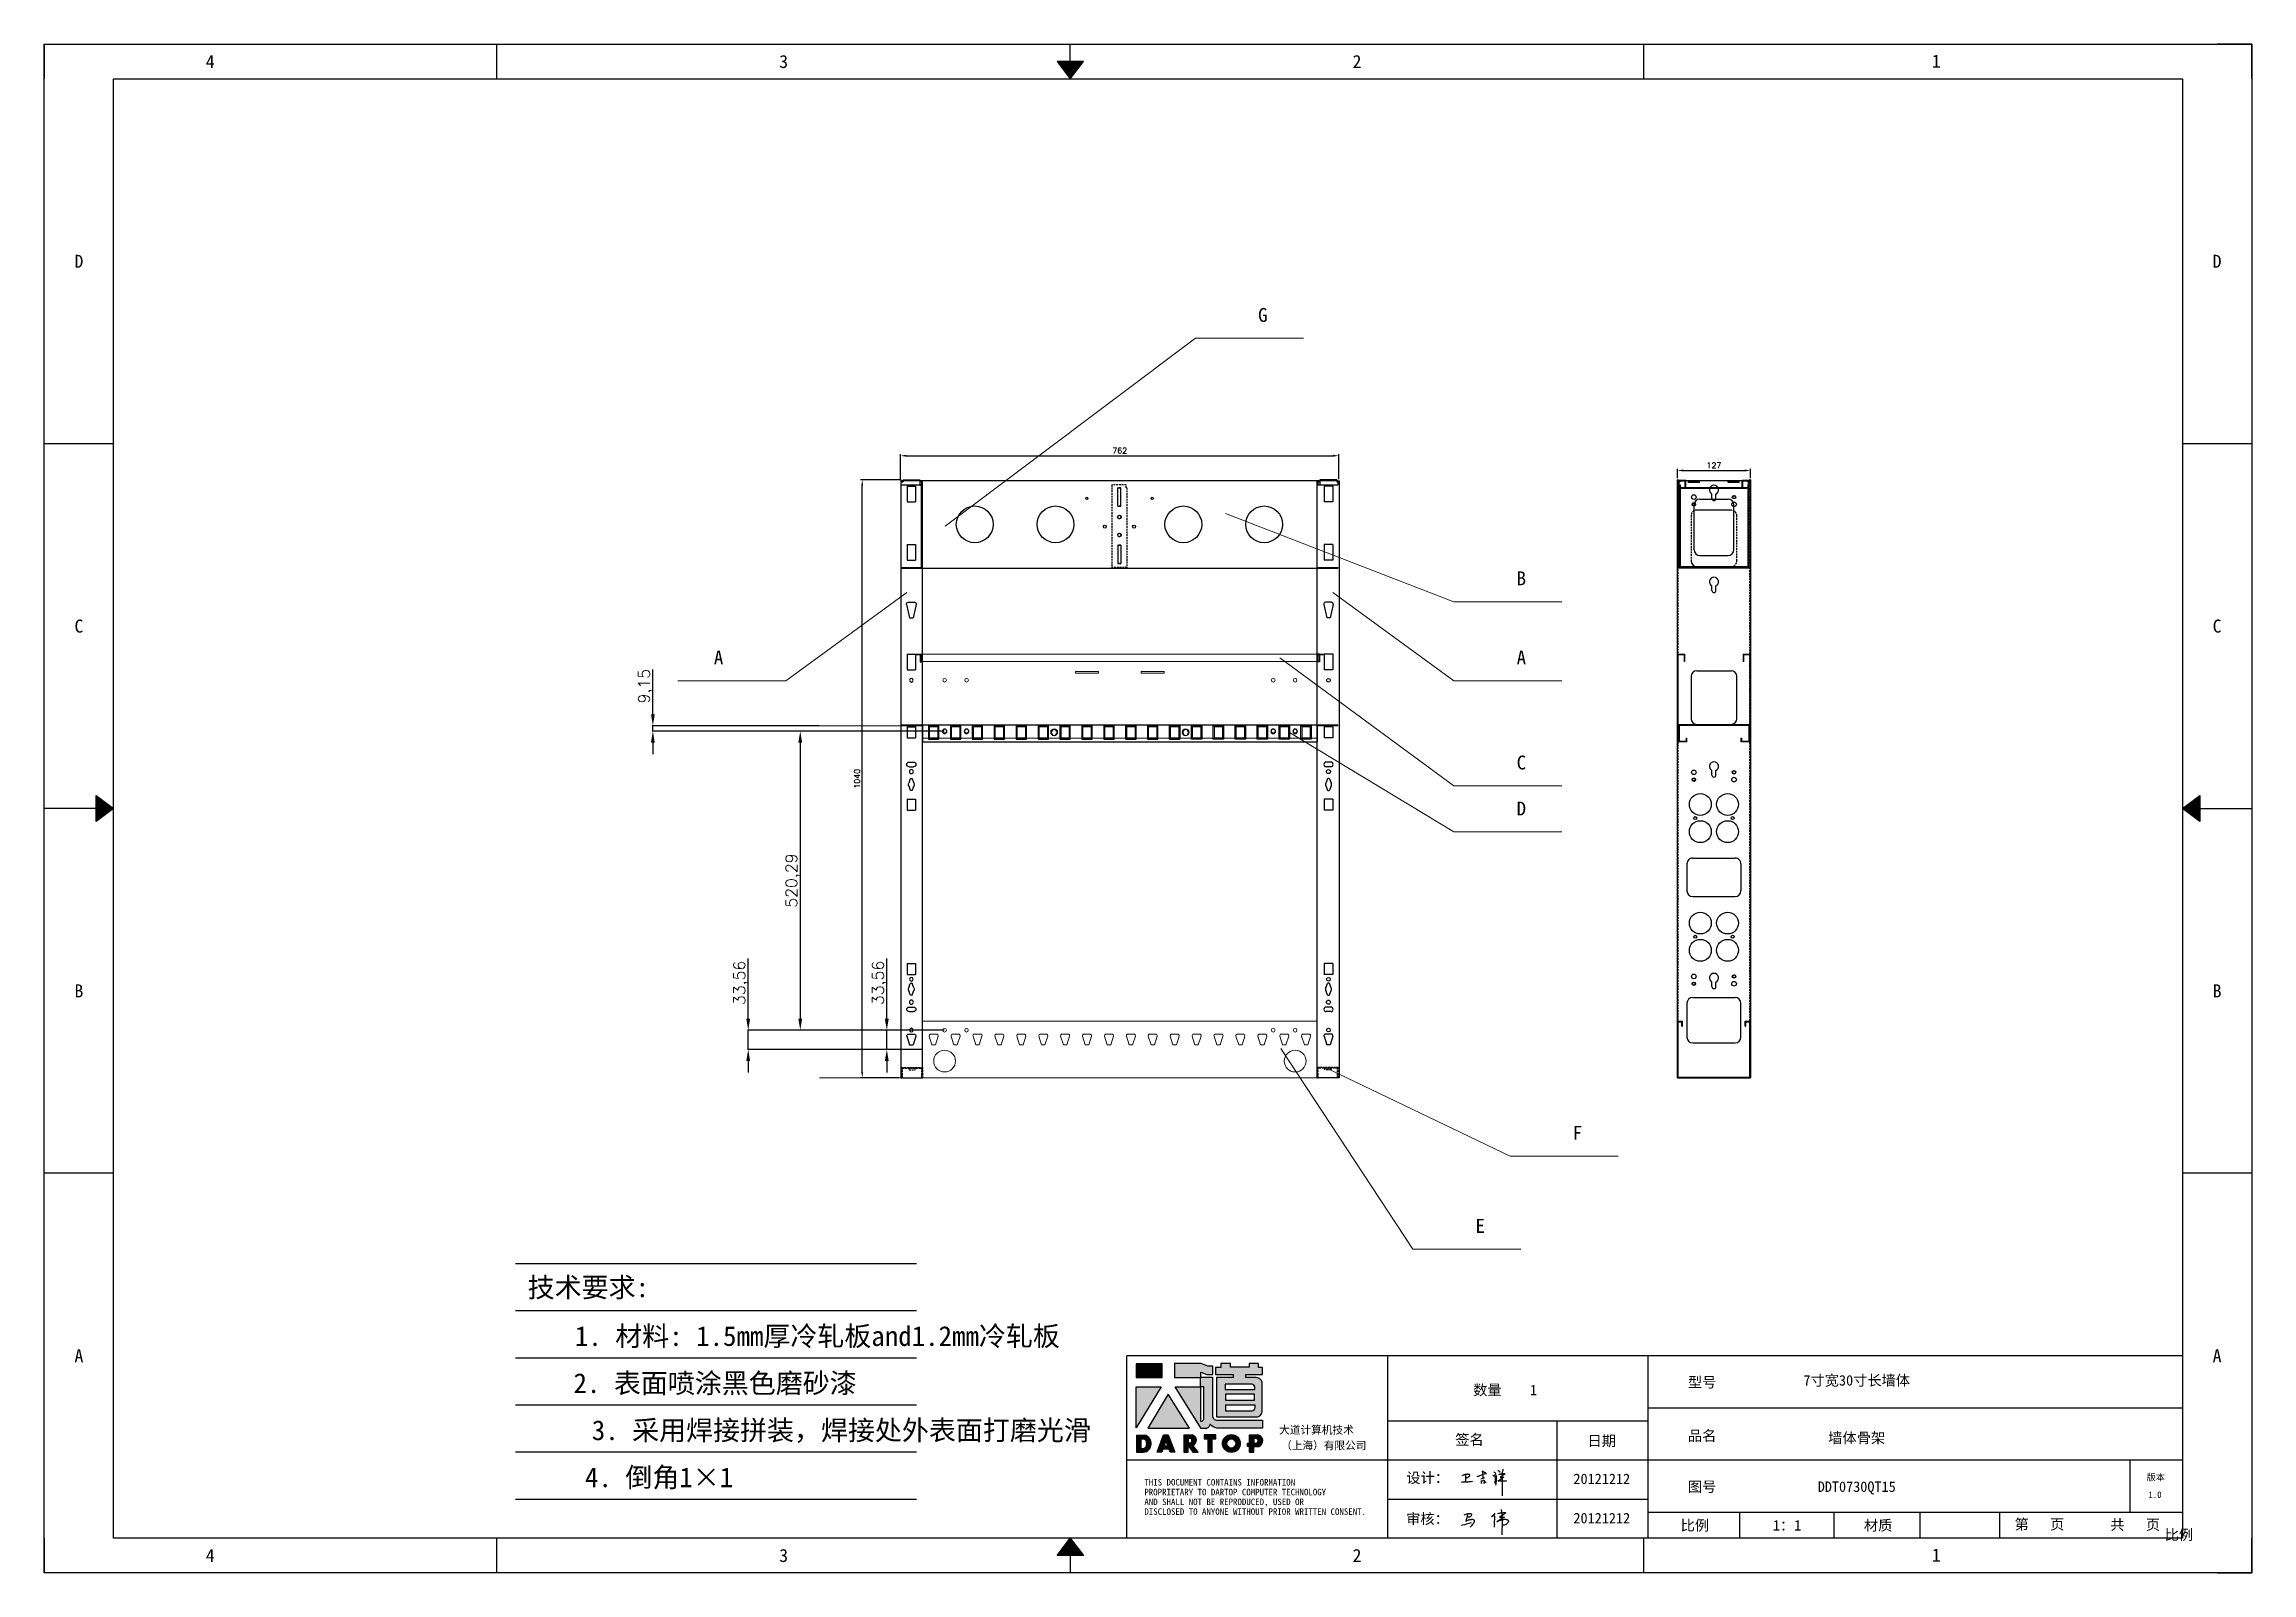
# Model space of a CAD drawing. Header units: millimetres. Extents: x 25928 to 50356, y -44172 to 20163.
# Drawn here: x 26183 to 30022, y 17504 to 20163 of the extents above; entities that cross this region are included whole.
import ezdxf
from ezdxf.enums import TextEntityAlignment as Align

# ---------------------------------------------------------------- set-up
doc = ezdxf.new("R2010")
doc.units = ezdxf.units.MM
doc.linetypes.add('DOT', pattern=[0.25, 0, -0.25])
doc.linetypes.add('HIDDEN2', pattern=[4.7625, 3.175, -1.5875])
for name, color, linetype in [('4', 7, 'Continuous'), ('hidden', 3, 'HIDDEN2'), ('magtena', 6, 'Continuous'), ('print', 30, 'Continuous'), ('yellow', 2, 'Continuous')]:
    doc.layers.add(name, color=color, linetype=linetype)
for name, color, linetype, lineweight in [('dim', 2, 'Continuous', 9), ('DIM-TEXT', 4, 'Continuous', 5), ('WIDE-LINE', 3, 'Continuous', 20)]:
    doc.layers.add(name, color=color, linetype=linetype, lineweight=lineweight)
doc.styles.add('Dartop', font='')
doc.styles.add('HZ', font='')
doc.styles.add('hzHT', font='simhei.ttf')
doc.styles.get("Standard").update_dxf_attribs({"font": 'txt', "bigfont": 'gbcbig.shx'})
doc.styles.get('Dartop').set_extended_font_data('FangSong_GB2312')
doc.styles.get('HZ').set_extended_font_data('SimSun')
doc.dimstyles.new('2-small', dxfattribs={"dimtxt": 10, "dimasz": 10, "dimexe": 3, "dimexo": 3, "dimgap": 4, "dimtad": 1, "dimtxsty": 'Standard', "dimcen": 5, "dimadec": 0, "dimazin": 0, "dimtfac": 1, "dimtmove": 0, "dimatfit": 3, "dimfxl": 0, "dimarcsym": 0})
doc.dimstyles.new('ISO-25', dxfattribs={"dimtxt": 20, "dimasz": 20, "dimexe": 1.25, "dimexo": 0.625, "dimtad": 1, "dimtxsty": 'Standard', "dimcen": 2.5, "dimadec": 0, "dimazin": 0, "dimtfac": 1, "dimtmove": 0, "dimatfit": 3, "dimfxl": 0, "dimarcsym": 0})

msp = doc.modelspace()

# ---------------------------------------------------------------- texts
at = {"color": 0}
for s, height, style, p in [('4', 22.662, 'Dartop', (26471.626, 20133.109)), ('3', 22.662, 'Dartop', (27468.756, 20133.109)), ('2', 22.662, 'Dartop', (28465.885, 20133.109)), ('1', 22.662, 'Dartop', (29473.344, 20133.828)), ('D', 22.662, 'Dartop', (26243.252, 19785.625)), ('D', 22.662, 'Dartop', (29961.579, 19785.625)), ('G', 24.173, 'hzHT', (28302.058, 19692.308)), ('B', 24.173, 'hzHT', (28751.681, 19234.158)), ('C', 22.662, 'Dartop', (26243.252, 19151.088)), ('C', 22.662, 'Dartop', (29961.579, 19151.088)), ('A', 24.173, 'hzHT', (27355.688, 19096.438)), ('A', 24.173, 'hzHT', (28751.681, 19096.438)), ('A', 24.173, 'hzHT', (28751.681, 19096.438)), ('C', 24.173, 'hzHT', (28751.681, 18913.827)), ('D', 24.173, 'hzHT', (28751.681, 18833.783)), ('B', 22.662, 'Dartop', (26243.252, 18516.551)), ('B', 22.662, 'Dartop', (29961.579, 18516.551)), ('F', 24.173, 'hzHT', (28849.236, 18269.626)), ('E', 24.173, 'hzHT', (28680.081, 18107.821)), ('A', 22.662, 'Dartop', (26243.252, 17882.014)), ('A', 22.662, 'Dartop', (29961.579, 17882.014)), ('数量    1', 18.1296, 'hzHT', (28723.412, 17822.318)), ('型号', 18.1296, 'hzHT', (29066.064, 17835.899)), ('7寸宽30寸长墙体', 18.1296, 'hzHT', (29334.914, 17839.195)), ('签名', 18.1296, 'hzHT', (28661.507, 17736.187)), ('日期', 18.1296, 'hzHT', (28891.55, 17733.956)), ('品名', 18.1296, 'hzHT', (29066.064, 17742.829)), ('墙体骨架', 18.1296, 'hzHT', (29334.914, 17739.11)), ('20121212', 18.1296, 'hzHT', (28891.55, 17667.862)), ('图号', 18.1296, 'hzHT', (29066.064, 17654.214)), ('DDT0730QT15', 18.12962, 'hzHT', (29334.914, 17654.214)), ('版本', 11.331, 'hzHT', (29854.95, 17670.637)), ('1.0', 11.331, 'Dartop', (29853.587, 17640.354)), ('20121212', 18.1296, 'hzHT', (28891.55, 17599.543)), ('比例', 18.1296, 'hzHT', (29053.423, 17586.936)), ('1：1', 18.1296, 'hzHT', (29213.685, 17586.936)), ('材质', 18.1296, 'hzHT', (29372.172, 17586.936)), ('第   页', 18.1296, 'hzHT', (29652.624, 17588.816)), ('共   页', 18.1296, 'hzHT', (29819.16, 17588.156)), ('4', 22.662, 'Dartop', (26471.626, 17534.53)), ('3', 22.662, 'Dartop', (27468.756, 17534.53)), ('2', 22.662, 'Dartop', (28465.885, 17534.53)), ('1', 22.662, 'Dartop', (29473.344, 17535.249)), ('比例', 18.1296, 'hzHT', (29895.228, 17570.649))]:
    msp.add_text(s, height=height, dxfattribs=dict(at, style=style)).set_placement(p, align=Align.MIDDLE_CENTER)
at = {"style": 'HZ'}
for s, p in [('技术要求:', (27129.199, 18000.932)), ('1. 材料: 1.5mm厚冷轧板and1.2mm冷轧板', (27527.47, 17916.203)), ('    2. 表面喷涂黑色磨砂漆      ', (27373.012, 17834.303)), ('3. 采用焊接拼装，焊接处外表面打磨光滑', (27569.048, 17752.403)), ('4. 倒角1×1         ', (27357.472, 17670.503))]:
    msp.add_text(s, height=34.398, dxfattribs=at).set_placement(p, align=Align.MIDDLE_CENTER)
at = {"color": 0, "style": 'hzHT'}
for s, height, p in [('THIS DOCUMENT CONTAINS INFORMATION', 11.33101, (28096.114, 17656.188)), ('设计：', 18.1296, (28551.681, 17660.652)), ('AND SHALL NOT BE REPRODUCED, USED OR', 11.33101, (28096.114, 17622.195)), ('PROPRIETARY TO DARTOP COMPUTER TECHNOLOGY', 11.33101, (28096.114, 17639.192)), ('DISCLOSED TO ANYONE WITHOUT PRIOR WRITTEN CONSENT.', 11.33101, (28096.114, 17605.199)), ('审核：', 18.1296, (28551.411, 17589.261))]:
    msp.add_text(s, height=height, dxfattribs=at).set_placement(p)
at = {"layer": '4', "color": 0, "style": 'hzHT'}
for s, p in [('大道计算机技术', (28330.47, 17746.188)), ('（上海）有限公司', (28333.891, 17719.087))]:
    msp.add_text(s, height=13.5972, dxfattribs=at).set_placement(p)

# ---------------------------------------------------------------- blocks, each defined once
blk = doc.blocks.new('*U5')
at = {"color": 254, "linetype": 'Continuous', "extrusion": (0, 0, -1)}
for points in [[(-17, 0.333), (-16.812, 0.25), (-17, 0.5)], [(-17, 0.333), (-17.188, 0.25), (-16.812, 0.25)], [(-17, 0.333), (-17, 0.5), (-17.188, 0.25)]]:
    blk.add_solid(points, dxfattribs=at)
blk = doc.blocks.new('*U4')
at = {"color": 254, "linetype": 'Continuous', "extrusion": (0, 0, -1)}
for points in [[(-33.167, 11), (-33, 11), (-33.25, 11.188)], [(-33.167, 11), (-33.25, 11.188), (-33.25, 10.812)], [(-33.167, 11), (-33.25, 10.812), (-33, 11)]]:
    blk.add_solid(points, dxfattribs=at)
blk = doc.blocks.new('*U6')
at = {"color": 254, "linetype": 'Continuous'}
for points in [[(17, 21.667), (17.188, 21.75), (16.812, 21.75)], [(17, 21.667), (16.812, 21.75), (17, 21.5)], [(17, 21.667), (17, 21.5), (17.188, 21.75)]]:
    blk.add_solid(points, dxfattribs=at)
blk = doc.blocks.new('*U3')
at = {"color": 254, "linetype": 'Continuous', "extrusion": (0, 0, -1)}
for points in [[(-0.833, 11), (-0.75, 10.812), (-0.75, 11.188)], [(-0.833, 11), (-0.75, 11.188), (-1, 11)], [(-0.833, 11), (-1, 11), (-0.75, 10.812)]]:
    blk.add_solid(points, dxfattribs=at)
blk = doc.blocks.new('dadao')
for p, q in [((48, 19.2), (44.9, 10.4)), ((44.9, 10.4), (51.2, 10.4)), ((51.2, 10.4), (48, 19.2))]:
    blk.add_line(p, q)
for points in [[(41.8, 121.6), (41.8, 143.7), (-0.4, 143.7), (-0.4, 121.6), (41.8, 121.6)], [(104.8, 122), (104.8, 130.3), (114.1, 126.3), (124.2, 126.3), (124.2, 139.6), (115.9, 139.6), (105.1, 143.9), (61.5, 143.9)], [(61.7, 144), (61.7, 121.3), (103.9, 121.3)], [(113.4, 38.7), (105.1, 38.7), (63, 106.5), (103.9, 106.5), (103.9, 120.9), (103.9, 121.3)], [(109.7, 53.6), (109.7, 106.2), (104.3, 106.2), (104.3, 50.4), (106.6, 50.4)], [(144.6, 94.4), (144.6, 84.8), (192, 84.8), (192, 94.1), (144.9, 94.1)], [(120.2, 45), (119.5, 45), (119.5, 44.6)], [(0, 28), (0, 0), (11.8, 0)], [(0.1, 28), (14, 28)], [(7.1, 21.8), (7.1, 6.1), (12, 6.1)], [(7.1, 21.8), (11.4, 21.8)], [(76.8, 28.2), (76.8, 0), (84.1, 0), (84.1, 11.1), (91.6, -0.1), (100.3, -0.1), (91.7, 11.1)], [(76.8, 28.2), (90.6, 28.2)], [(84, 22.7), (84, 15.3), (87.2, 15.3)], [(84, 22.7), (87.3, 22.7)], [(183.7, 0), (183.7, 9.6), (180.6, 9.6), (180.6, 14.9), (183.8, 14.9), (183.8, 28.1), (196.1, 28.1), (196.5, 28.1)], [(183.7, 0), (190.9, 0), (190.9, 9.6), (198.8, 9.6)], [(194.9, 22.3), (190.8, 22.3), (190.8, 15), (194.4, 15)]]:
    blk.add_lwpolyline(points)
blk.add_lwpolyline([(137.1, 144.2), (137.1, 137.9), (128.3, 137.9), (128.3, 126.5), (157.3, 126.5), (157.3, 121.5), (130.3, 121.5), (130.3, 57.5), (194.4, 57.5, 0.414214), (204.4, 67.5), (204.4, 111.3, 0.414214), (194.4, 121.3), (177.5, 121.3), (177.5, 126.3), (204.7, 126.3), (204.7, 137.7), (198.2, 137.7), (198.2, 143.9), (183.3, 143.9), (183.3, 138), (153, 138), (153, 144.2), (137.1, 144.2)], format="xyb", close=True)
for points in [[(104.8, 122), (123.4, 122), (123.4, 60, 0.414214), (131.4, 52), (204.8, 52), (204.8, 39.1), (131.7, 39.1)], [(144.3, 110.8), (144.3, 101.8), (192.3, 101.8), (192.3, 105.5, 0.414214), (187.3, 110.5), (144.3, 110.5)], [(144.6, 77), (144.6, 67.5), (187.6, 67.5, 0.414214), (192.6, 72.5), (192.6, 76.4), (144.6, 76.4)]]:
    blk.add_lwpolyline(points, format="xyb")
for points in [[(-0.3, 106.2), (40.4, 106.2), (-0.3, 39.7), (-0.3, 106.2)], [(51.7, 94.1), (18.4, 39.3), (86.2, 39.3)], [(43.8, 28.2), (51.8, 28.2), (62.6, -0.1), (55, -0.1), (53.2, 5), (42.9, 5), (41.1, 0), (33.6, 0)], [(110, 28.1), (110, 21.9), (116, 21.9), (116, -0.1), (123.2, -0.1), (123.2, 22), (129.2, 22), (129.2, 28.1), (110, 28.1)]]:
    blk.add_lwpolyline(points, close=True)
for radius in [14.5, 7.44]:
    blk.add_circle((154.2, 14.2), radius)
for centre, radius, start, end in [((99.2, 60.7), 12.6, 305.6399, 325.969), ((111.6, 46.7), 8.19, 282.9811, 347.6627), ((136, 61.7), 22.9, 226.7358, 259.3209), ((8.5, 13.9), 8.49, 294.2143, 69.7177), ((9.6, 14.2), 14.4, 278.6604, 72.3203), ((86.4, 19), 3.8, 282.527, 76.7196), ((88.6, 19.4), 8.95, 290.6073, 77.2124), ((193.7, 18.7), 3.8, 280.9891, 72.5513), ((195.7, 18.6), 9.51, 288.8959, 85.2442)]:
    blk.add_arc(centre, radius, start, end)
blk = doc.blocks.new('h')
for p, q in [((20768.1, -2360.9), (20773, -2359.1)), ((20769.5, -2366.9), (20769.8, -2370.6)), ((20769.8, -2370.6), (20770.9, -2378)), ((20770.9, -2378), (20771.5, -2370.6)), ((20772.4, -2369.3), (20774.9, -2367.8)), ((20773, -2359.1), (20784.1, -2355.2)), ((20773.3, -2331.8), (20775.3, -2338.7)), ((20789.1, -2340.9), (20773.5, -2331.9)), ((20775.3, -2338.7), (20775.6, -2351.2)), ((20775.6, -2351.2), (20775.5, -2357.3)), ((20782.2, -2369.2), (20780, -2377.1)), ((20780, -2377.1), (20788.3, -2371.3)), ((20780.1, -2366.4), (20780.8, -2366.4)), ((20781.9, -2367.4), (20782.2, -2369.2)), ((20845.7, -2343.5), (20848.4, -2353)), ((20848.9, -2370.3), (20847.9, -2424)), ((20848.4, -2353), (20848.9, -2370.3))]:
    blk.add_line(p, q)
for points in [[(20696.6, -2372.4, 0.002073), (20710.6, -2371.9, 0.016137), (20719.6, -2371.3, 0.008314), (20736.9, -2369.3)], [(20699.1, -2348.2, -0.029745), (20704.6, -2345.4, -0.046842), (20708.4, -2344.2, -0.00919), (20714.3, -2343, -0.018517), (20717.2, -2342.5, -0.037841), (20720.3, -2342.4, -0.039541), (20723.2, -2342.8, -0.149785), (20726, -2344.3, -0.204935), (20726.9, -2346.6, -0.074872), (20726.5, -2348.3, -0.061615), (20725.6, -2350.3, -0.034204), (20723.8, -2352.6, -0.045776), (20722.3, -2354.1, -0.054985), (20720.4, -2355.3, -0.036348), (20717.3, -2356.5, -0.067752), (20715.7, -2356.8, -0.043553), (20713.2, -2356.7)], [(20755, -2351.9, -0.024077), (20759.9, -2350.1, -0.013147), (20768.7, -2346.5, -0.00522), (20775.4, -2344.1, -0.018517), (20777.3, -2343.4, -0.008274), (20786.3, -2341, -0.039541), (20788.3, -2340.8, -0.079216), (20789.4, -2341, -0.204935)], [(20813.5, -2350.1, 0.007348), (20815.9, -2348.7, 0.008421), (20818, -2347.3, 0.009459), (20819.7, -2346.2, -0.016325), (20820.7, -2345.5, -0.173771), (20821.8, -2345.3, -0.085159), (20823.9, -2346, -0.125883), (20826, -2347.9, -0.160659), (20826.6, -2350.1, -0.010447), (20826.5, -2352.3, -0.008247), (20826.2, -2355.1, -0.002698), (20825.3, -2374, 0.001562), (20823.9, -2383.7, 0.016137)], [(20816.8, -2335, -0.053561), (20819.6, -2336.1, -0.075272), (20821.3, -2337.3, -0.005295), (20822.5, -2338.5, -0.009337), (20823.1, -2339.1, -0.026146), (20823.7, -2339.8, -0.016644), (20824.5, -2340.9)], [(20832.1, -2329.2, -0.053561), (20834.9, -2330.3, -0.075272), (20836.7, -2331.5, -0.005295), (20837.8, -2332.6, -0.009337), (20838.5, -2333.3, -0.026146), (20839, -2334, -0.016644), (20839.8, -2335.1)], [(20836, -2343.7, -0.02797), (20842.1, -2342.6, -0.048868), (20845.6, -2342.2, -0.00919), (20851.1, -2341.4, -0.018517), (20853.9, -2341.1, -0.037841), (20856.7, -2341.2, -0.039541), (20859.4, -2341.6, -0.018282), (20840.6, -2354.7, -0.000937)], [(20847.6, -2340.2, 0.021784), (20849.6, -2335.9, 0.028296), (20850.8, -2332.4, 0.008136), (20851.9, -2328.2, 0.028913), (20852.2, -2327, 0.08193), (20852.1, -2325.9, 0.075058), (20851.7, -2324.7, 0.275043)]]:
    blk.add_lwpolyline(points, format="xyb")
for points in [[(20711.3, -2343.5), (20711.3, -2343.5), (20711.5, -2355.8), (20710.7, -2368), (20710.6, -2371.9)], [(20821.5, -2350.6), (20822.4, -2359.2), (20822.2, -2364.9), (20821.7, -2369), (20821.3, -2376.3), (20823.6, -2368.5), (20827.2, -2366.3), (20829.5, -2366.3)], [(20840.6, -2354.7), (20850, -2354.7), (20855, -2354.3), (20845.9, -2361.1), (20840.5, -2364), (20833, -2367.5), (20863.2, -2367.4), (20865.9, -2367.3)]]:
    blk.add_lwpolyline(points)
for centre, radius, start, end in [((20773.7, -2371.2), 2.3, 121.9907, 163.60158), ((20787.5, -2406), 40.3, 100.61827, 108.24823), ((20780.8, -2367.6), 1.15, 9.4675, 90)]:
    blk.add_arc(centre, radius, start, end)
blk = doc.blocks.new('HESHRJ')
for p, q in [((-6292.1, 15325.9), (-6292.1, 16363.9)), ((-6292.1, 16363.9), (-6287.6, 16363.9)), ((-6287.6, 16356.9), (-6292.1, 16356.9)), ((-6290.6, 16356.9), (-6290.6, 16362.4)), ((-6290.6, 16362.4), (-6287.6, 16362.4)), ((-6287.6, 16365.9), (-6287.6, 16356.9)), ((-6258.1, 16365.9), (-6287.6, 16365.9)), ((-6258.1, 16365.9), (-6258.1, 16362.4)), ((-6258.1, 16363.9), (-6254.1, 16363.9)), ((-6254.1, 16362.4), (-6258.1, 16362.4)), ((-6258.1, 16362.4), (-6254.1, 16362.4)), ((-6254.1, 16363.9), (-6254.1, 15325.9)), ((-6280.1, 16354.9), (-6280.1, 16327.9)), ((-6265.1, 16354.9), (-6280.1, 16354.9)), ((-6265.1, 16327.9), (-6280.1, 16327.9)), ((-6265.1, 16354.9), (-6265.1, 16327.9)), ((-6280.1, 16253.4), (-6280.1, 16226.4)), ((-6265.1, 16253.4), (-6280.1, 16253.4)), ((-6265.1, 16253.4), (-6265.1, 16226.4)), ((-6265.1, 16226.4), (-6280.1, 16226.4)), ((-6280.8, 16149.3), (-6275.6, 16125.9)), ((-6267.2, 16152.9), (-6277.9, 16152.9)), ((-6269.6, 16125.9), (-6275.6, 16125.9)), ((-6264.3, 16149.3), (-6269.6, 16125.9)), ((-6288.1, 16062.4), (-6292.1, 16062.4)), ((-6290.6, 16060.4), (-6292.1, 16060.4)), ((-6288.1, 16049.4), (-6292.1, 16049.4)), ((-6290.6, 16049.4), (-6290.6, 16062.4)), ((-6288.1, 16062.4), (-6288.1, 16049.4)), ((-6280.1, 16062.4), (-6280.1, 16035.4)), ((-6265.1, 16062.4), (-6280.1, 16062.4)), ((-6265.1, 16062.4), (-6265.1, 16035.4)), ((-6265.1, 16035.4), (-6280.1, 16035.4)), ((-6280.1, 15936.4), (-6280.1, 15917.4)), ((-6265.1, 15936.4), (-6280.1, 15936.4)), ((-6265.1, 15936.4), (-6265.1, 15917.4)), ((-6265.1, 15917.4), (-6280.1, 15917.4)), ((-6268.6, 15874.9), (-6276.6, 15874.9)), ((-6268.6, 15866.9), (-6276.6, 15866.9)), ((-6274.3, 15845.6), (-6277, 15838.5)), ((-6277, 15833.4), (-6274.3, 15826.3)), ((-6270.8, 15845.6), (-6268.1, 15838.5)), ((-6268.1, 15833.4), (-6270.8, 15826.3)), ((-6280.1, 15810.4), (-6280.1, 15791.4)), ((-6265.1, 15810.4), (-6280.1, 15810.4)), ((-6265.1, 15791.4), (-6280.1, 15791.4)), ((-6265.1, 15810.4), (-6265.1, 15791.4)), ((-6280.1, 15524.4), (-6280.1, 15505.4)), ((-6265.1, 15524.4), (-6280.1, 15524.4)), ((-6265.1, 15524.4), (-6265.1, 15505.4)), ((-6265.1, 15505.4), (-6280.1, 15505.4)), ((-6277, 15482.5), (-6274.3, 15489.6)), ((-6274.3, 15470.3), (-6277, 15477.4)), ((-6268.1, 15482.5), (-6270.8, 15489.6)), ((-6270.8, 15470.3), (-6268.1, 15477.4)), ((-6268.6, 15448.9), (-6276.6, 15448.9)), ((-6268.6, 15440.9), (-6276.6, 15440.9)), ((-6280.3, 15398), (-6275.6, 15382.9)), ((-6267.7, 15401.9), (-6277.5, 15401.9)), ((-6264.8, 15398), (-6269.6, 15382.9)), ((-6269.6, 15382.9), (-6275.6, 15382.9)), ((-6254.1, 15325.9), (-6292.1, 15325.9))]:
    blk.add_line(p, q)
for centre, radius in [((-6272.6, 16017.4), 3.17), ((-6272.6, 15858.4), 3.5), ((-6272.6, 15497.3), 3.17), ((-6272.6, 15457.4), 3.5), ((-6272.6, 15408.7), 3.17)]:
    blk.add_circle(centre, radius)
for centre, radius, start, end in [((-6277.9, 16149.9), 3, 90, 191.5138), ((-6267.2, 16149.9), 3, 348.4862, 90), ((-6276.6, 15870.9), 4, 90, 270), ((-6268.6, 15870.9), 4, 270, 90), ((-6272.7, 15835.9), 5, 149.0362, 210.9638), ((-6272.6, 15844.6), 2, 30.9638, 149.0362), ((-6272.6, 15827.3), 2, 210.9638, 329.0362), ((-6272.4, 15835.9), 5, 329.0362, 30.9638), ((-6272.7, 15479.9), 5, 149.0362, 210.9638), ((-6272.6, 15488.6), 2, 30.9638, 149.0362), ((-6272.4, 15479.9), 5, 329.0362, 30.9638), ((-6276.6, 15444.9), 4, 90, 270), ((-6272.6, 15471.3), 2, 210.9638, 329.0362), ((-6268.6, 15444.9), 4, 270, 90), ((-6277.5, 15398.9), 3, 90, 197.5256), ((-6267.7, 15398.9), 3, 342.4744, 90)]:
    blk.add_arc(centre, radius, start, end)
blk = doc.blocks.new('SERDMTL')
for p, q in [((-5190.9, 14956.8), (-5190.9, 14920.3)), ((-5190.9, 14956.8), (-5172.9, 14956.8)), ((-5190.9, 14950.3), (-5189.4, 14950.3)), ((-5172.9, 14955.3), (-5189.4, 14955.3)), ((-5189.4, 14955.3), (-5189.4, 14921.8)), ((-5172.9, 14956.8), (-5172.9, 14955.3)), ((-5190.9, 14923.8), (-5189.4, 14923.8)), ((-5190.9, 14920.3), (-5172.9, 14920.3)), ((-5172.9, 14921.8), (-5189.4, 14921.8)), ((-5172.9, 14920.3), (-5172.9, 14921.8))]:
    blk.add_line(p, q)
blk.add_lwpolyline([(-5189.4, 14943.8), (-5186.4, 14943.8), (-5186.4, 14933.4), (-5189.4, 14933.4)], close=True)
blk = doc.blocks.new('HTSRHDJ')
for p, q in [((-3085.8, 19148.3), (-2399.4, 19148.3)), ((-3085.8, 19049.8), (-3085.8, 19148.3)), ((-3074.2, 19121.9), (-3069.4, 19106.8)), ((-3074.2, 19121.9), (-3069.4, 19106.8)), ((-3061.5, 19125.8), (-3071.3, 19125.8)), ((-3061.5, 19125.8), (-3071.3, 19125.8)), ((-3058.6, 19121.9), (-3063.4, 19106.8)), ((-3058.6, 19121.9), (-3063.4, 19106.8)), ((-3036.1, 19121.9), (-3031.3, 19106.8)), ((-3036.1, 19121.9), (-3031.3, 19106.8)), ((-3023.4, 19125.8), (-3033.2, 19125.8)), ((-3023.4, 19125.8), (-3033.2, 19125.8)), ((-3020.5, 19121.9), (-3025.3, 19106.8)), ((-3020.5, 19121.9), (-3025.3, 19106.8)), ((-2998, 19121.9), (-2993.2, 19106.8)), ((-2998, 19121.9), (-2993.2, 19106.8)), ((-2985.3, 19125.8), (-2995.1, 19125.8)), ((-2985.3, 19125.8), (-2995.1, 19125.8)), ((-2982.4, 19121.9), (-2987.2, 19106.8)), ((-2982.4, 19121.9), (-2987.2, 19106.8)), ((-2959.9, 19121.9), (-2955.1, 19106.8)), ((-2959.9, 19121.9), (-2955.1, 19106.8)), ((-2957, 19125.8), (-2947.2, 19125.8)), ((-2947.2, 19125.8), (-2957, 19125.8)), ((-2944.3, 19121.9), (-2949.1, 19106.8)), ((-2944.3, 19121.9), (-2949.1, 19106.8)), ((-2921.8, 19121.9), (-2917, 19106.8)), ((-2921.8, 19121.9), (-2917, 19106.8)), ((-2918.9, 19125.8), (-2909.1, 19125.8)), ((-2909.1, 19125.8), (-2918.9, 19125.8)), ((-2906.2, 19121.9), (-2911, 19106.8)), ((-2906.2, 19121.9), (-2911, 19106.8)), ((-2883.7, 19121.9), (-2878.9, 19106.8)), ((-2883.7, 19121.9), (-2878.9, 19106.8)), ((-2880.8, 19125.8), (-2871, 19125.8)), ((-2871, 19125.8), (-2880.8, 19125.8)), ((-2868.1, 19121.9), (-2872.9, 19106.8)), ((-2868.1, 19121.9), (-2872.9, 19106.8)), ((-2845.6, 19121.9), (-2840.8, 19106.8)), ((-2845.6, 19121.9), (-2840.8, 19106.8)), ((-2842.7, 19125.8), (-2832.9, 19125.8)), ((-2832.9, 19125.8), (-2842.7, 19125.8)), ((-2830, 19121.9), (-2834.8, 19106.8)), ((-2830, 19121.9), (-2834.8, 19106.8)), ((-2807.5, 19121.9), (-2802.7, 19106.8)), ((-2807.5, 19121.9), (-2802.7, 19106.8)), ((-2807.5, 19121.9), (-2802.7, 19106.8)), ((-2804.6, 19125.8), (-2794.8, 19125.8)), ((-2794.8, 19125.8), (-2804.6, 19125.8)), ((-2794.8, 19125.8), (-2804.6, 19125.8)), ((-2791.9, 19121.9), (-2796.7, 19106.8)), ((-2791.9, 19121.9), (-2796.7, 19106.8)), ((-2791.9, 19121.9), (-2796.7, 19106.8)), ((-2769.4, 19121.9), (-2764.6, 19106.8)), ((-2769.4, 19121.9), (-2764.6, 19106.8)), ((-2769.4, 19121.9), (-2764.6, 19106.8)), ((-2766.5, 19125.8), (-2756.7, 19125.8)), ((-2756.7, 19125.8), (-2766.5, 19125.8)), ((-2756.7, 19125.8), (-2766.5, 19125.8)), ((-2753.8, 19121.9), (-2758.6, 19106.8)), ((-2753.8, 19121.9), (-2758.6, 19106.8)), ((-2753.8, 19121.9), (-2758.6, 19106.8)), ((-2731.3, 19121.9), (-2726.5, 19106.8)), ((-2728.4, 19125.8), (-2718.6, 19125.8)), ((-2715.7, 19121.9), (-2720.5, 19106.8)), ((-2693.2, 19121.9), (-2688.4, 19106.8)), ((-2693.2, 19121.9), (-2688.4, 19106.8)), ((-2690.3, 19125.8), (-2680.5, 19125.8)), ((-2690.3, 19125.8), (-2680.5, 19125.8)), ((-2677.6, 19121.9), (-2682.4, 19106.8)), ((-2677.6, 19121.9), (-2682.4, 19106.8)), ((-2655.1, 19121.9), (-2650.3, 19106.8)), ((-2655.1, 19121.9), (-2650.3, 19106.8)), ((-2652.2, 19125.8), (-2642.4, 19125.8)), ((-2652.2, 19125.8), (-2642.4, 19125.8)), ((-2639.5, 19121.9), (-2644.3, 19106.8)), ((-2639.5, 19121.9), (-2644.3, 19106.8)), ((-2617, 19121.9), (-2612.2, 19106.8)), ((-2614.1, 19125.8), (-2604.3, 19125.8)), ((-2601.4, 19121.9), (-2606.2, 19106.8)), ((-2578.9, 19121.9), (-2574.1, 19106.8)), ((-2576, 19125.8), (-2566.2, 19125.8)), ((-2563.3, 19121.9), (-2568.1, 19106.8)), ((-2540.8, 19121.9), (-2536, 19106.8)), ((-2537.9, 19125.8), (-2528.1, 19125.8)), ((-2525.2, 19121.9), (-2530, 19106.8)), ((-2502.7, 19121.9), (-2497.9, 19106.8)), ((-2499.8, 19125.8), (-2490, 19125.8)), ((-2487.1, 19121.9), (-2491.9, 19106.8)), ((-2464.6, 19121.9), (-2459.8, 19106.8)), ((-2461.7, 19125.8), (-2451.9, 19125.8)), ((-2449, 19121.9), (-2453.8, 19106.8)), ((-2426.5, 19121.9), (-2421.7, 19106.8)), ((-2423.6, 19125.8), (-2413.8, 19125.8)), ((-2410.9, 19121.9), (-2415.7, 19106.8)), ((-2399.4, 19049.8), (-2399.4, 19148.3)), ((-3063.4, 19106.8), (-3069.4, 19106.8)), ((-3063.4, 19106.8), (-3069.4, 19106.8)), ((-3025.3, 19106.8), (-3031.3, 19106.8)), ((-3025.3, 19106.8), (-3031.3, 19106.8)), ((-2987.2, 19106.8), (-2993.2, 19106.8)), ((-2987.2, 19106.8), (-2993.2, 19106.8)), ((-2955.1, 19106.8), (-2949.1, 19106.8)), ((-2949.1, 19106.8), (-2955.1, 19106.8)), ((-2917, 19106.8), (-2911, 19106.8)), ((-2911, 19106.8), (-2917, 19106.8)), ((-2878.9, 19106.8), (-2872.9, 19106.8)), ((-2872.9, 19106.8), (-2878.9, 19106.8)), ((-2840.8, 19106.8), (-2834.8, 19106.8)), ((-2834.8, 19106.8), (-2840.8, 19106.8)), ((-2802.7, 19106.8), (-2796.7, 19106.8)), ((-2796.7, 19106.8), (-2802.7, 19106.8)), ((-2796.7, 19106.8), (-2802.7, 19106.8)), ((-2764.6, 19106.8), (-2758.6, 19106.8)), ((-2758.6, 19106.8), (-2764.6, 19106.8)), ((-2758.6, 19106.8), (-2764.6, 19106.8)), ((-2726.5, 19106.8), (-2720.5, 19106.8)), ((-2688.4, 19106.8), (-2682.4, 19106.8)), ((-2688.4, 19106.8), (-2682.4, 19106.8)), ((-2650.3, 19106.8), (-2644.3, 19106.8)), ((-2650.3, 19106.8), (-2644.3, 19106.8)), ((-2612.2, 19106.8), (-2606.2, 19106.8)), ((-2574.1, 19106.8), (-2568.1, 19106.8)), ((-2536, 19106.8), (-2530, 19106.8)), ((-2497.9, 19106.8), (-2491.9, 19106.8)), ((-2459.8, 19106.8), (-2453.8, 19106.8)), ((-2421.7, 19106.8), (-2415.7, 19106.8)), ((-3087.8, 19049.8), (-3087.8, 19051)), ((-3087.8, 19051), (-3085.8, 19051)), ((-3085.8, 19049.8), (-3087.8, 19049.8)), ((-3085.8, 19049.8), (-2399.4, 19049.8)), ((-2397.4, 19051), (-2399.4, 19051)), ((-2399.4, 19049.8), (-2397.4, 19049.8)), ((-2397.4, 19049.8), (-2397.4, 19051))]:
    blk.add_line(p, q)
for centre, radius in [((-3047.4, 19132.5), 3.17), ((-3009.3, 19132.5), 3.17), ((-2475.9, 19132.5), 3.17), ((-2437.8, 19132.5), 3.17), ((-3047.4, 19078.8), 19), ((-2437.8, 19078.8), 19)]:
    blk.add_circle(centre, radius)
for centre, start, end in [((-3071.3, 19122.8), 90, 197.5256), ((-3071.3, 19122.8), 90, 197.5256), ((-3061.5, 19122.8), 342.4744, 90), ((-3061.5, 19122.8), 342.4744, 90), ((-3033.2, 19122.8), 90, 197.5256), ((-3033.2, 19122.8), 90, 197.5256), ((-3023.4, 19122.8), 342.4744, 90), ((-3023.4, 19122.8), 342.4744, 90), ((-2995.1, 19122.8), 90, 197.5256), ((-2995.1, 19122.8), 90, 197.5256), ((-2985.3, 19122.8), 342.4744, 90), ((-2985.3, 19122.8), 342.4744, 90), ((-2957, 19122.8), 90, 197.5256), ((-2957, 19122.8), 90, 197.5256), ((-2947.2, 19122.8), 342.4744, 90), ((-2947.2, 19122.8), 342.4744, 90), ((-2918.9, 19122.8), 90, 197.5256), ((-2918.9, 19122.8), 90, 197.5256), ((-2909.1, 19122.8), 342.4744, 90), ((-2909.1, 19122.8), 342.4744, 90), ((-2880.8, 19122.8), 90, 197.5256), ((-2880.8, 19122.8), 90, 197.5256), ((-2871, 19122.8), 342.4744, 90), ((-2871, 19122.8), 342.4744, 90), ((-2842.7, 19122.8), 90, 197.5256), ((-2842.7, 19122.8), 90, 197.5256), ((-2832.9, 19122.8), 342.4744, 90), ((-2832.9, 19122.8), 342.4744, 90), ((-2804.6, 19122.8), 90, 197.5256), ((-2804.6, 19122.8), 90, 197.5256), ((-2804.6, 19122.8), 90, 197.5256), ((-2794.8, 19122.8), 342.4744, 90), ((-2794.8, 19122.8), 342.4744, 90), ((-2794.8, 19122.8), 342.4744, 90), ((-2766.5, 19122.8), 90, 197.5256), ((-2766.5, 19122.8), 90, 197.5256), ((-2766.5, 19122.8), 90, 197.5256), ((-2756.7, 19122.8), 342.4744, 90), ((-2756.7, 19122.8), 342.4744, 90), ((-2756.7, 19122.8), 342.4744, 90), ((-2728.4, 19122.8), 90, 197.5256), ((-2718.6, 19122.8), 342.4744, 90), ((-2690.3, 19122.8), 90, 197.5256), ((-2690.3, 19122.8), 90, 197.5256), ((-2680.5, 19122.8), 342.4744, 90), ((-2680.5, 19122.8), 342.4744, 90), ((-2652.2, 19122.8), 90, 197.5256), ((-2652.2, 19122.8), 90, 197.5256), ((-2642.4, 19122.8), 342.4744, 90), ((-2642.4, 19122.8), 342.4744, 90), ((-2614.1, 19122.8), 90, 197.5256), ((-2604.3, 19122.8), 342.4744, 90), ((-2576, 19122.8), 90, 197.5256), ((-2566.2, 19122.8), 342.4744, 90), ((-2537.9, 19122.8), 90, 197.5256), ((-2528.1, 19122.8), 342.4744, 90), ((-2499.8, 19122.8), 90, 197.5256), ((-2490, 19122.8), 342.4744, 90), ((-2461.7, 19122.8), 90, 197.5256), ((-2451.9, 19122.8), 342.4744, 90), ((-2423.6, 19122.8), 90, 197.5256), ((-2413.8, 19122.8), 342.4744, 90)]:
    blk.add_arc(centre, 3, start, end)
blk = doc.blocks.new('GSDTHSRN')
for p, q in [((-2841.4, 19244.8), (-2155, 19244.8)), ((-2841.4, 19214.8), (-2841.4, 19244.8)), ((-2155, 19214.8), (-2155, 19244.8)), ((-2877.4, 19216), (-2841.4, 19216)), ((-2877.4, 19216), (-2877.4, 19214.8)), ((-2877.4, 19214.8), (-2119, 19214.8)), ((-2155, 19216), (-2119, 19216)), ((-2119, 19216), (-2119, 19214.8))]:
    blk.add_line(p, q)
for points in [[(-2813.1, 19216.8), (-2831.1, 19216.8), (-2831.1, 19239.8), (-2813.1, 19239.8)], [(-2775, 19216.8), (-2793, 19216.8), (-2793, 19239.8), (-2775, 19239.8)], [(-2736.9, 19216.8), (-2754.9, 19216.8), (-2754.9, 19239.8), (-2736.9, 19239.8)], [(-2698.8, 19216.8), (-2716.8, 19216.8), (-2716.8, 19239.8), (-2698.8, 19239.8)], [(-2660.7, 19216.8), (-2678.7, 19216.8), (-2678.7, 19239.8), (-2660.7, 19239.8)], [(-2622.6, 19216.8), (-2640.6, 19216.8), (-2640.6, 19239.8), (-2622.6, 19239.8)], [(-2584.5, 19216.8), (-2602.5, 19216.8), (-2602.5, 19239.8), (-2584.5, 19239.8)], [(-2584.5, 19216.8), (-2602.5, 19216.8), (-2602.5, 19239.8), (-2584.5, 19239.8)], [(-2546.4, 19216.8), (-2564.4, 19216.8), (-2564.4, 19239.8), (-2546.4, 19239.8)], [(-2546.4, 19216.8), (-2564.4, 19216.8), (-2564.4, 19239.8), (-2546.4, 19239.8)], [(-2508.3, 19216.8), (-2526.3, 19216.8), (-2526.3, 19239.8), (-2508.3, 19239.8)], [(-2470.2, 19216.8), (-2488.2, 19216.8), (-2488.2, 19239.8), (-2470.2, 19239.8)], [(-2432.1, 19216.8), (-2450.1, 19216.8), (-2450.1, 19239.8), (-2432.1, 19239.8)], [(-2412, 19216.8), (-2394, 19216.8), (-2394, 19239.8), (-2412, 19239.8)], [(-2412, 19216.8), (-2394, 19216.8), (-2394, 19239.8), (-2412, 19239.8)], [(-2394, 19216.8), (-2412, 19216.8), (-2412, 19239.8), (-2394, 19239.8)], [(-2373.9, 19216.8), (-2355.9, 19216.8), (-2355.9, 19239.8), (-2373.9, 19239.8)], [(-2335.8, 19216.8), (-2317.8, 19216.8), (-2317.8, 19239.8), (-2335.8, 19239.8)], [(-2297.7, 19216.8), (-2279.7, 19216.8), (-2279.7, 19239.8), (-2297.7, 19239.8)], [(-2259.6, 19216.8), (-2241.6, 19216.8), (-2241.6, 19239.8), (-2259.6, 19239.8)], [(-2221.5, 19216.8), (-2203.5, 19216.8), (-2203.5, 19239.8), (-2221.5, 19239.8)], [(-2183.4, 19216.8), (-2165.4, 19216.8), (-2165.4, 19239.8), (-2183.4, 19239.8)]]:
    blk.add_lwpolyline(points, close=True)
for centre, radius in [((-2803, 19226.3), 4), ((-2764.9, 19226.3), 4), ((-2612.5, 19228.3), 5), ((-2383.9, 19228.3), 5), ((-2231.5, 19226.3), 4), ((-2193.4, 19226.3), 4)]:
    blk.add_circle(centre, radius)
blk = doc.blocks.new('HTSEHRDJT')
for p, q in [((-3054.5, 18930.4), (-2346.1, 18930.4)), ((-3054.5, 18930.4), (-3054.5, 18929.2)), ((-3054.5, 18929.2), (-3043.5, 18929.2)), ((-3043.5, 18777.9), (-3043.5, 18930.4)), ((-2357.1, 18777.9), (-2357.1, 18930.4)), ((-2357.1, 18929.2), (-2346.1, 18929.2)), ((-2346.1, 18930.4), (-2346.1, 18929.2)), ((-3043.5, 18917.7), (-2357.1, 18917.7)), ((-2777.3, 18900.4), (-2737.3, 18900.4)), ((-2777.3, 18900.4), (-2777.3, 18897.4)), ((-2777.3, 18900.4), (-2777.3, 18897.4)), ((-2777.3, 18900.4), (-2777.3, 18897.4)), ((-2777.3, 18897.4), (-2737.3, 18897.4)), ((-2737.3, 18900.4), (-2737.3, 18897.4)), ((-2663.3, 18900.4), (-2623.3, 18900.4)), ((-2663.3, 18900.4), (-2663.3, 18897.4)), ((-2663.3, 18897.4), (-2623.3, 18897.4)), ((-2623.3, 18900.4), (-2623.3, 18897.4)), ((-3043.5, 18784.3), (-2357.1, 18784.3)), ((-3043.5, 18777.9), (-2357.1, 18777.9))]:
    blk.add_line(p, q)
for points in [[(-3031.3, 18785.4), (-3016.9, 18785.4), (-3016.9, 18804.4), (-3031.3, 18804.4)], [(-2993.2, 18785.4), (-2978.8, 18785.4), (-2978.8, 18804.4), (-2993.2, 18804.4)], [(-2993.2, 18785.4), (-2978.8, 18785.4), (-2978.8, 18804.4), (-2993.2, 18804.4)], [(-2955.1, 18785.4), (-2940.7, 18785.4), (-2940.7, 18804.4), (-2955.1, 18804.4)], [(-2955.1, 18785.4), (-2940.7, 18785.4), (-2940.7, 18804.4), (-2955.1, 18804.4)], [(-2917, 18785.4), (-2902.6, 18785.4), (-2902.6, 18804.4), (-2917, 18804.4)], [(-2917, 18785.4), (-2902.6, 18785.4), (-2902.6, 18804.4), (-2917, 18804.4)], [(-2878.9, 18785.4), (-2864.5, 18785.4), (-2864.5, 18804.4), (-2878.9, 18804.4)], [(-2878.9, 18785.4), (-2864.5, 18785.4), (-2864.5, 18804.4), (-2878.9, 18804.4)], [(-2840.8, 18785.4), (-2826.4, 18785.4), (-2826.4, 18804.4), (-2840.8, 18804.4)], [(-2840.8, 18785.4), (-2826.4, 18785.4), (-2826.4, 18804.4), (-2840.8, 18804.4)], [(-2802.7, 18785.4), (-2788.3, 18785.4), (-2788.3, 18804.4), (-2802.7, 18804.4)], [(-2802.7, 18785.4), (-2788.3, 18785.4), (-2788.3, 18804.4), (-2802.7, 18804.4)], [(-2764.6, 18785.4), (-2750.2, 18785.4), (-2750.2, 18804.4), (-2764.6, 18804.4)], [(-2764.6, 18785.4), (-2750.2, 18785.4), (-2750.2, 18804.4), (-2764.6, 18804.4)], [(-2726.5, 18785.4), (-2712.1, 18785.4), (-2712.1, 18804.4), (-2726.5, 18804.4)], [(-2688.4, 18785.4), (-2674, 18785.4), (-2674, 18804.4), (-2688.4, 18804.4)], [(-2650.3, 18785.4), (-2635.9, 18785.4), (-2635.9, 18804.4), (-2650.3, 18804.4)], [(-2650.3, 18785.4), (-2635.9, 18785.4), (-2635.9, 18804.4), (-2650.3, 18804.4)], [(-2612.2, 18785.4), (-2597.8, 18785.4), (-2597.8, 18804.4), (-2612.2, 18804.4)], [(-2612.2, 18785.4), (-2597.8, 18785.4), (-2597.8, 18804.4), (-2612.2, 18804.4)], [(-2574.1, 18785.4), (-2559.7, 18785.4), (-2559.7, 18804.4), (-2574.1, 18804.4)], [(-2574.1, 18785.4), (-2559.7, 18785.4), (-2559.7, 18804.4), (-2574.1, 18804.4)], [(-2536, 18785.4), (-2521.6, 18785.4), (-2521.6, 18804.4), (-2536, 18804.4)], [(-2536, 18785.4), (-2521.6, 18785.4), (-2521.6, 18804.4), (-2536, 18804.4)], [(-2497.9, 18785.4), (-2483.5, 18785.4), (-2483.5, 18804.4), (-2497.9, 18804.4)], [(-2497.9, 18785.4), (-2483.5, 18785.4), (-2483.5, 18804.4), (-2497.9, 18804.4)], [(-2459.8, 18785.4), (-2445.4, 18785.4), (-2445.4, 18804.4), (-2459.8, 18804.4)], [(-2459.8, 18785.4), (-2445.4, 18785.4), (-2445.4, 18804.4), (-2459.8, 18804.4)], [(-2421.7, 18785.4), (-2407.3, 18785.4), (-2407.3, 18804.4), (-2421.7, 18804.4)], [(-2421.7, 18785.4), (-2407.3, 18785.4), (-2407.3, 18804.4), (-2421.7, 18804.4)], [(-2383.6, 18785.4), (-2369.2, 18785.4), (-2369.2, 18804.4), (-2383.6, 18804.4)], [(-2383.6, 18785.4), (-2369.2, 18785.4), (-2369.2, 18804.4), (-2383.6, 18804.4)]]:
    blk.add_lwpolyline(points, close=True)
for centre, radius in [((-3005.1, 18885.4), 3.17), ((-2967, 18885.4), 3.17), ((-2433.6, 18885.4), 3.17), ((-2395.5, 18885.4), 3.17), ((-3005.1, 18796.9), 3.17), ((-2967, 18796.9), 3.17), ((-2814.6, 18794.9), 6), ((-2586, 18794.9), 6), ((-2433.6, 18796.9), 3.17), ((-2395.5, 18796.9), 3.17)]:
    blk.add_circle(centre, radius)
blk = doc.blocks.new('HTSRHDTM')
for p, q in [((-2141.8, 18777.9), (-2141.8, 18930.4)), ((-2141.8, 18930.4), (-2129.1, 18930.4)), ((-2140.6, 18779.1), (-2140.6, 18929.2)), ((-2140.6, 18929.2), (-2130.3, 18929.2)), ((-2132.8, 18929.2), (-2132.8, 18930.4)), ((-2130.3, 18917.7), (-2130.3, 18929.2)), ((-2129.1, 18929.2), (-2129.1, 18930.4)), ((-2129.1, 18917.7), (-2129.1, 18930.4)), ((-2130.3, 18917.7), (-2129.1, 18917.7)), ((-2141.8, 18777.9), (-2125.3, 18777.9)), ((-2140.6, 18779.1), (-2126.5, 18779.1)), ((-2126.5, 18779.1), (-2126.5, 18784.3)), ((-2126.5, 18784.3), (-2125.3, 18784.3)), ((-2125.3, 18777.9), (-2125.3, 18784.3))]:
    blk.add_line(p, q)
blk = doc.blocks.new('GRESHGT')
for p, q in [((-2929.5, 19319.8), (-2169.5, 19319.8)), ((-2929.5, 19319.8), (-2929.5, 19311.8)), ((-2929.5, 19311.8), (-2893.5, 19311.8)), ((-2893.5, 19167.3), (-2893.5, 19311.8)), ((-2205.5, 19311.8), (-2169.5, 19311.8)), ((-2205.5, 19167.3), (-2205.5, 19311.8)), ((-2169.5, 19319.8), (-2169.5, 19311.8)), ((-2552, 19306.8), (-2547, 19306.8)), ((-2552, 19275), (-2552, 19306.8)), ((-2552, 19275), (-2547, 19275)), ((-2547, 19275), (-2547, 19306.8)), ((-2552, 19207.1), (-2547, 19207.1)), ((-2552, 19207.1), (-2552, 19175.3)), ((-2547, 19207.1), (-2547, 19175.3)), ((-2929.5, 19168.3), (-2893.5, 19168.3)), ((-2929.5, 19168.3), (-2929.5, 19167.3)), ((-2929.5, 19167.3), (-2169.5, 19167.3)), ((-2552, 19175.3), (-2547, 19175.3)), ((-2205.5, 19168.3), (-2169.5, 19168.3)), ((-2169.5, 19168.3), (-2169.5, 19167.3))]:
    blk.add_line(p, q)
for centre, radius in [((-2801.1, 19243.3), 32), ((-2660.6, 19243.3), 32), ((-2606.2, 19288.6), 1.8), ((-2492.7, 19288.6), 1.8), ((-2438.3, 19243.3), 32), ((-2297.8, 19243.3), 32), ((-2574.9, 19239.3), 2.5), ((-2549.5, 19256.2), 3), ((-2524.1, 19239.3), 2.5), ((-2549.5, 19224.9), 3)]:
    blk.add_circle(centre, radius)
blk = doc.blocks.new('HTRJDM')
for p, q in [((-2810.5, 17972.3), (-2810.5, 17828.8)), ((-2785.7, 17972.3), (-2810.5, 17972.3)), ((-2785.7, 17972.3), (-2789.5, 17972.3)), ((-2785.7, 17967.3), (-2785.7, 17972.3)), ((-2795, 17967), (-2800, 17967)), ((-2800, 17935.2), (-2800, 17967)), ((-2795, 17935.2), (-2800, 17935.2)), ((-2795, 17935.2), (-2795, 17967)), ((-2784.5, 17967.3), (-2785.7, 17967.3)), ((-2784.5, 17967.3), (-2784.5, 17828.8)), ((-2795, 17867.3), (-2800, 17867.3)), ((-2800, 17867.3), (-2800, 17835.5)), ((-2795, 17867.3), (-2795, 17835.5)), ((-2784.5, 17828.8), (-2810.5, 17828.8)), ((-2795, 17835.5), (-2800, 17835.5))]:
    blk.add_line(p, q)
for centre in [(-2797.5, 17916.3), (-2797.5, 17885.1)]:
    blk.add_circle(centre, 3)
blk = doc.blocks.new('*D379')
at = {"layer": 'Defpoints', "color": 0}
for p in [(28434.3, 19447.4), (27672.3, 19403.5), (28434.3, 19403.5)]:
    blk.add_point(p, dxfattribs=at)
at = {"layer": 'dim', "color": 0, "lineweight": -2}
for p, q in [((27672.3, 19406.5), (27672.3, 19450.4)), ((27682.3, 19447.4), (28424.3, 19447.4)), ((28434.3, 19406.5), (28434.3, 19450.4))]:
    blk.add_line(p, q, dxfattribs=at)
at = {"layer": 'dim', "color": 0}
for points in [[(27682.3, 19449.1), (27682.3, 19445.7), (27672.3, 19447.4)], [(28424.3, 19449.1), (28424.3, 19445.7), (28434.3, 19447.4)]]:
    blk.add_solid(points, dxfattribs=at)
at = {"layer": 'dim', "color": 0, "insert": (28053.3, 19456.4), "char_height": 10, "attachment_point": 5}
blk.add_mtext('762', dxfattribs=at)
blk = doc.blocks.new('*D380')
at = {"layer": 'Defpoints', "color": 0}
for p in [(27605.5, 19405.5), (27676.3, 19405.5), (27672.3, 18365.5)]:
    blk.add_point(p, dxfattribs=at)
at = {"layer": 'dim', "color": 0, "lineweight": -2}
for p, q in [((27673.3, 19405.5), (27602.5, 19405.5)), ((27605.5, 18375.5), (27605.5, 19395.5)), ((27669.3, 18365.5), (27602.5, 18365.5))]:
    blk.add_line(p, q, dxfattribs=at)
at = {"layer": 'dim', "color": 0}
for points in [[(27603.8, 19395.5), (27607.1, 19395.5), (27605.5, 19405.5)], [(27603.8, 18375.5), (27607.1, 18375.5), (27605.5, 18365.5)]]:
    blk.add_solid(points, dxfattribs=at)
at = {"layer": 'dim', "color": 0, "insert": (27596.5, 18885.5), "char_height": 10, "attachment_point": 5, "rotation": 90}
blk.add_mtext('1040', dxfattribs=at)
blk = doc.blocks.new('*D381')
at = {"layer": 'Defpoints', "color": 0}
for p in [(29023.1, 19405.5), (29150.1, 19421.7), (29150.1, 19405.5)]:
    blk.add_point(p, dxfattribs=at)
at = {"layer": 'dim', "color": 0, "lineweight": -2}
for p, q in [((29023.1, 19408.5), (29023.1, 19424.7)), ((29033.1, 19421.7), (29140.1, 19421.7)), ((29150.1, 19408.5), (29150.1, 19424.7))]:
    blk.add_line(p, q, dxfattribs=at)
at = {"layer": 'dim', "color": 0}
for points in [[(29033.1, 19423.4), (29033.1, 19420), (29023.1, 19421.7)], [(29140.1, 19423.4), (29140.1, 19420), (29150.1, 19421.7)]]:
    blk.add_solid(points, dxfattribs=at)
at = {"layer": 'dim', "color": 0, "insert": (29086.6, 19430.7), "char_height": 10, "attachment_point": 5}
blk.add_mtext('127', dxfattribs=at)
blk = doc.blocks.new('*D1012')
at = {"layer": 'Defpoints', "color": 0}
for p in [(27748.7, 18968.5), (27497.7, 18448.2), (27748.7, 18448.2)]:
    blk.add_point(p, dxfattribs=at)
at = {"layer": 'dim', "color": 0, "lineweight": -2}
for p, q in [((27748.1, 18968.5), (27496.4, 18968.5)), ((27497.7, 18948.5), (27497.7, 18468.2)), ((27748.1, 18448.2), (27496.4, 18448.2))]:
    blk.add_line(p, q, dxfattribs=at)
at = {"layer": 'dim', "color": 0}
for points in [[(27494.4, 18948.5), (27501, 18948.5), (27497.7, 18968.5)], [(27494.4, 18468.2), (27501, 18468.2), (27497.7, 18448.2)]]:
    blk.add_solid(points, dxfattribs=at)
at = {"layer": 'dim', "color": 0, "insert": (27485.4, 18708.4), "char_height": 20, "attachment_point": 5, "rotation": 90}
blk.add_mtext('520,29', dxfattribs=at)
blk = doc.blocks.new('*D1013')
at = {"layer": 'Defpoints', "color": 0}
for p in [(27241.4, 18977.7), (27531.2, 18977.7), (27748.7, 18968.5)]:
    blk.add_point(p, dxfattribs=at)
at = {"layer": 'dim', "color": 0, "lineweight": -2}
for p, q in [((27241.4, 18997.7), (27241.4, 19075.6)), ((27530.6, 18977.7), (27240.1, 18977.7)), ((27748.1, 18968.5), (27240.1, 18968.5)), ((27241.4, 18968.5), (27241.4, 18977.7)), ((27241.4, 18948.5), (27241.4, 18928.5))]:
    blk.add_line(p, q, dxfattribs=at)
at = {"layer": 'dim', "color": 0}
for points in [[(27238.1, 18997.7), (27244.7, 18997.7), (27241.4, 18977.7)], [(27238.1, 18948.5), (27244.7, 18948.5), (27241.4, 18968.5)]]:
    blk.add_solid(points, dxfattribs=at)
at = {"layer": 'dim', "color": 0, "insert": (27229.1, 19046.6), "char_height": 20, "attachment_point": 5, "rotation": 90}
blk.add_mtext('9,15', dxfattribs=at)
blk = doc.blocks.new('*D1014')
at = {"layer": 'Defpoints', "color": 0}
for p in [(27407.2, 18448.2), (27745.6, 18448.2), (27710.3, 18414.7)]:
    blk.add_point(p, dxfattribs=at)
at = {"layer": 'dim', "color": 0, "lineweight": -2}
for p, q in [((27407.2, 18468.2), (27407.2, 18572.8)), ((27744.9, 18448.2), (27405.9, 18448.2)), ((27407.2, 18414.7), (27407.2, 18448.2)), ((27709.7, 18414.7), (27405.9, 18414.7)), ((27407.2, 18394.7), (27407.2, 18374.7))]:
    blk.add_line(p, q, dxfattribs=at)
at = {"layer": 'dim', "color": 0}
for points in [[(27403.8, 18468.2), (27410.5, 18468.2), (27407.2, 18448.2)], [(27403.8, 18394.7), (27410.5, 18394.7), (27407.2, 18414.7)]]:
    blk.add_solid(points, dxfattribs=at)
at = {"layer": 'dim', "color": 0, "insert": (27394.9, 18530.5), "char_height": 20, "attachment_point": 5, "rotation": 90}
blk.add_mtext('33,56', dxfattribs=at)
blk = doc.blocks.new('*D1015')
at = {"layer": 'Defpoints', "color": 0}
for p in [(27648.2, 18448.2), (27710.3, 18448.2), (27709.7, 18414.7)]:
    blk.add_point(p, dxfattribs=at)
at = {"layer": 'dim', "color": 0, "lineweight": -2}
for p, q in [((27648.2, 18468.2), (27648.2, 18572.8)), ((27709.7, 18448.2), (27646.9, 18448.2)), ((27648.2, 18414.7), (27648.2, 18448.2)), ((27709.1, 18414.7), (27646.9, 18414.7)), ((27648.2, 18394.7), (27648.2, 18374.7))]:
    blk.add_line(p, q, dxfattribs=at)
at = {"layer": 'dim', "color": 0}
for points in [[(27644.8, 18468.2), (27651.5, 18468.2), (27648.2, 18448.2)], [(27644.8, 18394.7), (27651.5, 18394.7), (27648.2, 18414.7)]]:
    blk.add_solid(points, dxfattribs=at)
at = {"layer": 'dim', "color": 0, "insert": (27635.9, 18530.5), "char_height": 20, "attachment_point": 5, "rotation": 90}
blk.add_mtext('33,56', dxfattribs=at)

# ---------------------------------------------------------------- dimensions: what is measured, and where the dimension line sits
at = {"layer": 'dim'}
for base, p1, p2, picture, middle in [((28434.349, 19447.394), (27672.349, 19403.533), (28434.349, 19403.533), '*D379', (28053.349, 19456.394)), ((29150.13, 19421.701), (29023.13, 19405.533), (29150.13, 19405.533), '*D381', (29086.63, 19430.701))]:
    dim = msp.add_linear_dim(base=base, p1=p1, p2=p2, dimstyle='2-small', override={"dimpost": '\\X'}, dxfattribs=at)
    dim.commit()
    dim.dimension.update_dxf_attribs({"geometry": picture, "text_midpoint": middle})
for base, p1, p2, dimstyle, override, picture, middle in [((27605.473, 19405.533), (27672.349, 18365.533), (27676.349, 19405.533), '2-small', {"dimpost": '\\X'}, '*D380', (27596.473, 18885.533)), ((27241.386, 18977.683), (27748.749, 18968.533), (27531.188, 18977.683), 'ISO-25', {"dimfxl": 0.18}, '*D1013', (27229.094, 19046.641)), ((27497.685, 18448.245), (27748.749, 18968.533), (27748.749, 18448.245), 'ISO-25', {"dimfxl": 0.18}, '*D1012', (27485.393, 18708.389)), ((27407.18, 18448.245), (27710.349, 18414.683), (27745.574, 18448.245), 'ISO-25', {"dimfxl": 0.18}, '*D1014', (27394.888, 18530.537)), ((27648.17, 18448.245), (27709.724, 18414.683), (27710.349, 18448.245), 'ISO-25', {"dimfxl": 0.18}, '*D1015', (27635.879, 18530.537))]:
    dim = msp.add_linear_dim(base=base, p1=p1, p2=p2, angle=90, dimstyle=dimstyle, override=override, dxfattribs=at)
    dim.commit()
    dim.dimension.update_dxf_attribs({"geometry": picture, "text_midpoint": middle})

# ---------------------------------------------------------------- hatches: boundary and pattern name
for points in [[(28126.965, 17867.98), (28081.763, 17867.98), (28081.763, 17844.364), (28126.965, 17844.364)], [(28125.51, 17827.84), (28081.884, 17827.84), (28081.884, 17756.61)], [(28137.603, 17814.914), (28101.941, 17756.136), (28174.558, 17756.136)], [(28220.668, 17744.11), (28200.03, 17744.11), (28200.03, 17737.562), (28206.469, 17737.562), (28206.469, 17713.968), (28214.179, 17713.968), (28214.179, 17737.578), (28220.668, 17737.578)]]:
    msp.add_hatch(color=0).paths.add_polyline_path(points)
h = msp.add_hatch(color=0)
h.paths.add_polyline_path([(28194.516, 17853.627), (28204.492, 17849.317), (28215.278, 17849.317), (28215.278, 17863.593), (28206.38, 17863.593), (28194.786, 17868.171), (28148.324, 17868.171), (28148.324, 17844.029), (28193.53, 17844.029), (28193.53, 17843.541), (28193.53, 17828.11), (28149.693, 17828.11), (28194.783, 17755.546), (28203.711, 17755.546, 0.27937482), (28210.229, 17761.884), (28210.229, 17762.219), (28211.017, 17762.219, 0.14314537), (28223.309, 17755.963), (28301.66, 17755.963), (28301.66, 17769.725), (28222.975, 17769.725, -0.41421356), (28214.405, 17778.295), (28214.405, 17844.792), (28194.516, 17844.792)])
h.paths.add_polyline_path([(28193.986, 17827.802), (28199.73, 17827.801), (28199.73, 17771.481, -0.08893574), (28196.402, 17768.057), (28193.966, 17768.057)], flags=16)
h = msp.add_hatch(color=0)
h.paths.add_polyline_path([(28301.525, 17861.594), (28294.554, 17861.594), (28294.554, 17868.226), (28278.619, 17868.226), (28278.619, 17861.925), (28246.088, 17861.925), (28246.088, 17868.557), (28229.051, 17868.557), (28229.051, 17861.803), (28219.636, 17861.803), (28219.636, 17849.577), (28250.704, 17849.577), (28250.704, 17844.17), (28221.754, 17844.17), (28221.754, 17775.711), (28290.479, 17775.711, 0.41421356), (28301.192, 17786.424), (28301.192, 17833.306, 0.41421356), (28290.479, 17844.019), (28272.312, 17844.019), (28272.312, 17849.325), (28301.525, 17849.325)])
h.paths.add_polyline_path([(28282.89, 17832.413, -0.41421356), (28288.246, 17827.057), (28288.246, 17823.129), (28236.793, 17823.129), (28236.793, 17832.413)], flags=16)
h.paths.add_polyline_path([(28287.914, 17814.839), (28287.914, 17804.891), (28237.125, 17804.891), (28237.125, 17814.839)], flags=16)
h.paths.add_polyline_path([(28288.578, 17795.938), (28288.578, 17791.678, -0.41421356), (28283.221, 17786.322), (28237.125, 17786.322), (28237.125, 17795.938)], flags=16)
h = msp.add_hatch(color=0)
h.paths.add_polyline_path([(28097.171, 17744.002), (28082.205, 17744.002), (28082.205, 17714.058), (28094.81, 17714.058, 0.79301591)])
h.paths.add_polyline_path([(28095.032, 17720.615), (28089.799, 17720.615), (28089.799, 17737.444), (28094.454, 17737.444, -0.67136089)], flags=16)
h = msp.add_hatch(color=0)
h.paths.add_polyline_path([(28137.716, 17744.248), (28129.175, 17744.248), (28118.19, 17714.026), (28126.281, 17714.026), (28128.185, 17719.382), (28139.145, 17719.382), (28141.09, 17713.961), (28149.246, 17713.961)])
h.paths.add_polyline_path([(28137.051, 17725.155), (28130.26, 17725.155), (28133.593, 17734.652)], flags=16)
h = msp.add_hatch(color=0)
h.paths.add_polyline_path([(28179.233, 17744.227), (28164.513, 17744.227), (28164.513, 17714.009), (28172.292, 17714.009), (28172.292, 17725.989), (28180.287, 17713.901), (28189.686, 17713.901), (28180.485, 17725.913, 0.74405494)])
h.paths.add_polyline_path([(28172.22, 17730.461), (28172.22, 17738.397), (28175.697, 17738.397, -0.79680897), (28175.645, 17730.461)], flags=16)
h = msp.add_hatch(color=0)
h.paths.add_polyline_path([(28231.887, 17729.227, 1), (28262.916, 17729.227, 1)])
h.paths.add_polyline_path([(28255.372, 17729.227, -1), (28239.431, 17729.227, -1)], flags=16)
h = msp.add_hatch(color=0)
h.paths.add_polyline_path([(28292.678, 17744.156), (28292.233, 17744.156), (28279.11, 17744.156), (28279.11, 17730.053), (28275.628, 17730.053), (28275.628, 17724.328), (28279.054, 17724.328), (28279.054, 17714.062), (28286.714, 17714.062), (28286.714, 17724.368), (28295.132, 17724.368, 0.81230381)])
h.paths.add_polyline_path([(28286.601, 17730.092), (28286.601, 17737.98), (28290.96, 17737.98, -0.77821343), (28290.515, 17730.092)], flags=16)

# ---------------------------------------------------------------- linework, layer by layer
at = {"color": 0, "linetype": 'DOT'}
for p, q in [((26182.82, 20163.325), (29961.579, 20163.325)), ((26182.82, 17564.746), (26182.82, 20102.893)), ((30022.011, 20102.893), (30022.011, 17564.746)), ((29961.579, 17504.314), (26182.82, 17504.314))]:
    msp.add_line(p, q, dxfattribs=at)
at = {"color": 0}
for p, q in [((26182.82, 20163.325), (26182.82, 20102.893)), ((26970.191, 20102.893), (26970.191, 20163.325)), ((27967.32, 20133.109), (27967.32, 20163.325)), ((28964.45, 20102.893), (28964.45, 20163.325)), ((30022.011, 20163.325), (29961.579, 20163.325)), ((30022.011, 20102.893), (30022.011, 20163.325)), ((26303.684, 17564.746), (26303.684, 20102.893)), ((26303.684, 20102.893), (29901.147, 20102.893)), ((29901.147, 20102.893), (29901.147, 17564.746)), ((26303.684, 19468.356), (26182.82, 19468.356)), ((30022.011, 19468.356), (29901.147, 19468.356)), ((26273.468, 18833.82), (26182.82, 18833.82)), ((29931.363, 18833.82), (30022.011, 18833.82)), ((26303.684, 18199.283), (26182.82, 18199.283)), ((30022.011, 18199.283), (29901.147, 18199.283)), ((29901.147, 17882.014), (28065.522, 17882.014)), ((28065.522, 17564.746), (28065.522, 17882.014)), ((28518.763, 17882.014), (28518.763, 17564.746)), ((28972.004, 17564.746), (28972.004, 17882.014)), ((28972.004, 17791.366), (29901.147, 17791.366)), ((28518.763, 17768.704), (28972.004, 17768.704)), ((28813.369, 17768.704), (28813.369, 17564.746)), ((28065.522, 17700.718), (28518.763, 17700.718)), ((28518.763, 17700.718), (29901.147, 17700.718)), ((29810.499, 17610.07), (29810.499, 17700.718)), ((28518.763, 17632.732), (28972.004, 17632.732)), ((28972.004, 17610.07), (29901.147, 17610.07)), ((29131.465, 17564.746), (29131.465, 17610.07)), ((29295.8, 17564.746), (29295.8, 17610.07)), ((29445.196, 17564.746), (29445.196, 17610.07)), ((29583.878, 17564.746), (29583.878, 17610.07)), ((26182.82, 17564.746), (26182.82, 17504.314)), ((29901.147, 17564.746), (26303.684, 17564.746)), ((26970.191, 17504.314), (26970.191, 17564.746)), ((28964.45, 17504.314), (28964.45, 17564.746)), ((30022.011, 17504.314), (30022.011, 17564.746)), ((27967.32, 17534.53), (27967.32, 17504.314)), ((29961.579, 17504.314), (30022.011, 17504.314))]:
    msp.add_line(p, q, dxfattribs=at)
for p, q in [((29023.13, 18365.533), (29023.13, 19405.533)), ((29024.63, 19405.533), (29023.13, 19405.533)), ((29027.63, 19402.033), (29023.13, 19402.033)), ((29025.113, 19252.233), (29025.113, 19404.733)), ((29025.113, 19404.733), (29037.813, 19404.733)), ((29025.113, 19396.733), (29026.313, 19396.733)), ((29026.313, 19253.433), (29026.313, 19403.533)), ((29026.313, 19403.533), (29036.613, 19403.533)), ((29026.613, 19396.933), (29026.613, 19253.433)), ((29026.613, 19396.933), (29027.813, 19396.933)), ((29042.63, 19403.533), (29027.63, 19403.533)), ((29027.63, 19402.033), (29027.63, 19403.533)), ((29027.813, 19396.933), (29027.813, 19253.433)), ((29027.813, 19391.933), (29145.413, 19391.933)), ((29029.613, 19391.933), (29029.613, 19390.733)), ((29029.613, 19390.733), (29143.613, 19390.733)), ((29034.113, 19403.533), (29034.113, 19404.733)), ((29036.613, 19392.033), (29036.613, 19403.533)), ((29036.613, 19392.033), (29037.813, 19392.033)), ((29037.813, 19403.533), (29037.813, 19404.733)), ((29037.813, 19392.033), (29037.813, 19404.733)), ((29042.63, 19401.033), (29042.63, 19403.533)), ((29061.73, 19403.533), (29042.63, 19403.533)), ((29061.73, 19402.033), (29042.63, 19402.033)), ((29061.73, 19401.033), (29042.63, 19401.033)), ((29111.53, 19403.533), (29061.73, 19403.533)), ((29061.73, 19401.033), (29061.73, 19403.533)), ((29111.53, 19401.033), (29111.53, 19403.533)), ((29130.63, 19403.533), (29111.53, 19403.533)), ((29130.63, 19402.033), (29111.53, 19402.033)), ((29130.63, 19401.033), (29111.53, 19401.033)), ((29145.63, 19403.533), (29130.63, 19403.533)), ((29130.63, 19401.033), (29130.63, 19403.533)), ((29135.413, 19403.533), (29135.413, 19404.733)), ((29135.413, 19404.733), (29148.113, 19404.733)), ((29135.413, 19392.033), (29135.413, 19404.733)), ((29135.413, 19392.033), (29136.613, 19392.033)), ((29136.613, 19403.533), (29146.913, 19403.533)), ((29136.613, 19392.033), (29136.613, 19403.533)), ((29139.113, 19403.533), (29139.113, 19404.733)), ((29143.613, 19391.933), (29143.613, 19390.733)), ((29145.413, 19396.933), (29146.613, 19396.933)), ((29145.413, 19396.933), (29145.413, 19253.433)), ((29145.63, 19402.033), (29145.63, 19403.533)), ((29150.13, 19402.033), (29145.63, 19402.033)), ((29146.613, 19396.933), (29146.613, 19253.433)), ((29146.913, 19253.433), (29146.913, 19403.533)), ((29146.913, 19396.733), (29148.113, 19396.733)), ((29148.113, 19252.233), (29148.113, 19404.733)), ((29150.13, 19405.533), (29148.63, 19405.533)), ((29148.63, 19405.533), (29150.13, 19405.533)), ((29150.13, 19405.533), (29148.63, 19405.533)), ((29150.13, 19405.533), (29150.13, 18365.533)), ((29150.13, 19403.533), (29150.13, 18365.533)), ((29052.113, 19283.933), (29052.113, 19361.933)), ((29056.88, 19353.033), (29116.38, 19353.033)), ((29062.113, 19371.933), (29111.113, 19371.933)), ((29083.13, 19373.033), (29083.13, 19380.839)), ((29090.13, 19373.033), (29090.13, 19380.839)), ((29121.113, 19283.933), (29121.113, 19361.933)), ((29062.113, 19273.933), (29111.113, 19273.933)), ((29025.113, 19252.233), (29148.113, 19252.233)), ((29026.313, 19253.433), (29146.913, 19253.433)), ((29026.613, 19253.433), (29146.613, 19253.433)), ((29029.613, 19254.633), (29029.613, 19253.433)), ((29029.613, 19254.633), (29143.613, 19254.633)), ((29042.113, 19252.233), (29042.113, 19253.433)), ((29056.88, 19254.533), (29116.38, 19254.533)), ((29131.113, 19252.233), (29131.113, 19253.433)), ((29143.613, 19254.633), (29143.613, 19253.433)), ((29083.13, 19213.033), (29083.13, 19220.839)), ((29090.13, 19213.033), (29090.13, 19220.839)), ((29046.88, 19063.533), (29046.88, 18990.033)), ((29056.88, 19073.533), (29116.38, 19073.533)), ((29126.38, 18990.033), (29126.38, 19063.533)), ((29148.63, 18979.533), (29024.63, 18979.533)), ((29024.63, 18979.533), (29024.63, 18949.533)), ((29147.43, 18978.333), (29025.83, 18978.333)), ((29025.83, 18978.333), (29025.83, 18949.533)), ((29041.63, 18979.533), (29041.63, 18978.333)), ((29056.88, 18980.033), (29116.38, 18980.033)), ((29131.63, 18979.533), (29131.63, 18978.333)), ((29147.43, 18978.333), (29147.43, 18949.533)), ((29148.63, 18979.533), (29148.63, 18949.533)), ((29025.83, 18949.533), (29024.63, 18949.533)), ((29148.63, 18949.533), (29147.43, 18949.533)), ((29083.13, 18892.033), (29083.13, 18899.839)), ((29090.13, 18892.033), (29090.13, 18899.839)), ((29039.62, 18747.535), (29039.688, 18747.535)), ((29039.622, 18737.533), (29039.634, 18690.53)), ((29049.623, 18747.535), (29123.632, 18747.533)), ((29133.632, 18737.532), (29133.628, 18690.532)), ((29049.634, 18680.533), (29123.628, 18680.533)), ((29049.63, 18505.033), (29123.63, 18505.033)), ((29083.13, 18524.033), (29083.13, 18531.839)), ((29090.13, 18524.033), (29090.13, 18531.839)), ((29039.63, 18495.033), (29039.63, 18436.033)), ((29133.63, 18436.033), (29133.63, 18495.033)), ((29023.13, 18365.533), (29023.13, 18464.033)), ((29023.13, 18464.033), (29032.13, 18464.033)), ((29024.33, 18366.733), (29024.33, 18462.833)), ((29024.33, 18462.833), (29030.93, 18462.833)), ((29030.93, 18455.033), (29030.93, 18462.833)), ((29030.93, 18455.033), (29032.13, 18455.033)), ((29032.13, 18462.833), (29032.13, 18464.033)), ((29032.13, 18455.033), (29032.13, 18464.033)), ((29141.13, 18462.833), (29141.13, 18464.033)), ((29141.13, 18464.033), (29150.13, 18464.033)), ((29141.13, 18455.033), (29141.13, 18464.033)), ((29141.13, 18455.033), (29142.33, 18455.033)), ((29142.33, 18462.833), (29148.93, 18462.833)), ((29142.33, 18455.033), (29142.33, 18462.833)), ((29148.93, 18366.733), (29148.93, 18462.833)), ((29150.13, 18365.533), (29150.13, 18464.033)), ((29049.63, 18426.033), (29123.63, 18426.033)), ((29149.63, 18365.533), (29023.13, 18365.533)), ((29023.13, 18365.533), (29150.13, 18365.533)), ((29024.33, 18366.733), (29148.93, 18366.733)), ((29026.13, 18365.533), (29055.63, 18365.533)), ((29031.13, 18365.533), (29031.13, 18366.733)), ((29066.83, 18365.533), (29106.43, 18365.533)), ((29117.63, 18365.533), (29149.63, 18365.533)), ((29142.13, 18365.533), (29142.13, 18366.733)), ((28713.41, 17595.745), (28708.957, 17593.335)), ((28716.615, 17597.457), (28713.41, 17595.745)), ((28713.594, 17601.062), (28719.256, 17601.062)), ((28722.276, 17601.336), (28716.615, 17597.457)), ((28716.819, 17614.501), (28718.12, 17603.639)), ((28718.331, 17595.619), (28717.851, 17570.66)), ((28718.12, 17603.639), (28718.331, 17595.619)), ((28719.256, 17601.062), (28722.276, 17601.336))]:
    msp.add_line(p, q)
for points in [[(27967.32, 20102.893), (27989.982, 20133.109), (27944.658, 20133.109), (27967.32, 20102.893)], [(26303.684, 18833.82), (26273.468, 18811.158), (26273.468, 18856.482), (26303.684, 18833.82)], [(29901.147, 18833.82), (29931.363, 18856.482), (29931.363, 18811.158), (29901.147, 18833.82)], [(27967.32, 17564.746), (27989.982, 17534.53), (27944.658, 17534.53), (27967.32, 17564.746)]]:
    msp.add_lwpolyline(points, close=True, dxfattribs=at)
for points in [[(28652.357, 17604.98, -0.02974503), (28654.948, 17606.278, -0.04684215), (28656.702, 17606.843, -0.00919025), (28659.44, 17607.396, -0.01851715), (28660.812, 17607.595, -0.03784064), (28662.228, 17607.639, -0.03954126), (28663.574, 17607.472, -0.14978519), (28664.888, 17606.754, -0.20493524), (28665.291, 17605.714, -0.07487171), (28665.138, 17604.893, -0.06161465), (28664.691, 17603.984, -0.0342039), (28663.88, 17602.914, -0.04577587), (28663.154, 17602.221, -0.05498501), (28662.277, 17601.669, -0.03634791), (28660.823, 17601.091, -0.06775206), (28660.095, 17600.965, -0.04355337), (28658.951, 17601.024)], [(28708.957, 17593.335, -0.02974503), (28712.999, 17595.36, -0.04684215), (28715.736, 17596.241, -0.00919025), (28720.006, 17597.103, -0.01851715), (28722.146, 17597.414, -0.03784064), (28724.355, 17597.483, -0.03954126), (28726.455, 17597.222, -0.14978519), (28728.505, 17596.103, -0.20493524), (28729.134, 17594.48, -0.07487171), (28728.895, 17593.199, -0.06161465), (28728.197, 17591.781, -0.0342039), (28726.933, 17590.112, -0.04577587), (28725.801, 17589.03, -0.05498501), (28724.432, 17588.17, -0.03634791), (28722.164, 17587.268, -0.06775206), (28721.028, 17587.072, -0.04355337), (28719.243, 17587.164)], [(28710.814, 17607.743, -0.02797026), (28714.475, 17608.419, -0.04886788), (28716.597, 17608.645, -0.00919025), (28719.934, 17609.139, -0.01851715), (28721.602, 17609.292, -0.03784064), (28723.313, 17609.256, -0.03954126), (28724.926, 17608.97, -0.01828189), (28713.594, 17601.062, -0.0009369)]]:
    msp.add_lwpolyline(points, format="xyb")
msp.add_lwpolyline([(28658.069, 17607.132), (28658.069, 17607.132), (28657.203, 17601.822), (28655.776, 17596.829), (28654.844, 17593.765)])
for centre, radius in [((29051.705, 19375.533), 4), ((29051.705, 19362.833), 3), ((29051.705, 19362.833), 2.5), ((29121.555, 19362.833), 4), ((29121.555, 19375.533), 3), ((29121.555, 19375.533), 2.5), ((29051.655, 18896.735), 4), ((29121.573, 18896.733), 3), ((29121.573, 18896.733), 2.5), ((29062.929, 18840.932), 19), ((29051.655, 18884.035), 3), ((29051.655, 18884.035), 2.5), ((29110.329, 18840.933), 19), ((29121.573, 18884.033), 4), ((29062.929, 18793.535), 19), ((29054.129, 18817.235), 2.5), ((29110.329, 18793.534), 19), ((29119.129, 18817.233), 2.5), ((29062.929, 18634.533), 19), ((29110.329, 18634.533), 19), ((29062.929, 18587.133), 19), ((29054.129, 18610.834), 2.5), ((29110.329, 18587.133), 19), ((29119.129, 18610.833), 2.5), ((29051.637, 18541.735), 4), ((29121.555, 18541.733), 3), ((29121.555, 18541.733), 2.5), ((29051.637, 18529.035), 3), ((29051.637, 18529.035), 2.5), ((29121.555, 18529.033), 4)]:
    msp.add_circle(centre, radius)
for centre, radius, start, end in [((29086.63, 19388.033), 8, 295.94448, 244.05552), ((29062.113, 19361.933), 10, 90, 180), ((29086.63, 19373.033), 3.5, 180, 0), ((29111.113, 19361.933), 10, 0, 90), ((29062.113, 19283.933), 10, 180, 270), ((29111.113, 19283.933), 10, 270, 0), ((29056.88, 19264.533), 10, 180, 270), ((29086.63, 19228.033), 8, 295.94448, 244.05552), ((29086.63, 19213.033), 3.5, 180, 0), ((29056.88, 19063.533), 10, 90, 180), ((29116.38, 19063.533), 10, 0, 90), ((29056.88, 18990.033), 10, 180, 270), ((29116.38, 18990.033), 10, 270, 0), ((29086.63, 18907.033), 8, 295.94448, 244.05552), ((29086.63, 18892.033), 3.5, 180, 0), ((29049.622, 18737.535), 10, 89.998601, 180.014366), ((29123.632, 18737.533), 10, 359.994991, 89.998601), ((29049.634, 18690.533), 10, 180.014366, 270), ((29123.628, 18690.533), 10, 270, 359.994991), ((29086.63, 18539.033), 8, 295.94448, 244.05552), ((29049.63, 18495.033), 10, 90, 180), ((29086.63, 18524.033), 3.5, 180, 0), ((29123.63, 18495.033), 10, 0, 90), ((29049.63, 18436.033), 10, 180, 270), ((29123.63, 18436.033), 10, 270, 0), ((28645.728, 17596.548), 9.578, 281.076982, 291.212632), ((28435.126, 18451.403), 889.914, 283.91895, 284.971512), ((28669.48, 17568.432), 29.257, 113.202449, 120.017497), ((28662.614, 17584.451), 11.828, 102.47486, 113.202449), ((28679.752, 17506.984), 91.169, 100.36867, 102.47486), ((28660.708, 17592.064), 7.545, 283.816254, 294.030509), ((28667.387, 17574.562), 22.469, 96.125337, 100.36867), ((28662.319, 17588.331), 3.48, 294.836428, 309.901134), ((28615.924, 17631.135), 66.577, 316.919563, 320.58866), ((28666.19, 17585.718), 11.249, 87.457037, 96.125337), ((28666.232, 17586.661), 10.304, 78.399567, 87.457037), ((28653.65, 17598.794), 16.928, 324.094808, 331.378357), ((28667.687, 17593.751), 3.067, 44.324655, 78.399567), ((28666.788, 17592.151), 2.261, 319.573073, 337.48549), ((28660.56, 17597.129), 10.165, 324.910666, 333.348429), ((28665.504, 17595.282), 4.951, 326.76781, 340.871018), ((28668.664, 17594.705), 1.702, 357.998393, 44.324655), ((28667.002, 17594.763), 3.365, 340.871018, 357.998393), ((28677.624, 17640.929), 44.746, 299.265464, 300.9495), ((28778.996, 17265.855), 345.5, 102.46592, 103.2053), ((28543.549, 17768.865), 228.77, 313.366132, 315.296084), ((29426.998, 17479.463), 730.2, 171.410173, 171.768083), ((28704.45, 17601.748), 1.463, 52.375745, 91.291159), ((27417.762, 17643.249), 1288.39, 357.565664, 358.057278), ((28703.948, 17601.976), 1.676, 357.196828, 33.705179), ((28666.215, 17604.446), 39.498, 352.912546, 354.802684), ((28681.032, 17603.098), 24.62, 354.802684, 357.196828)]:
    msp.add_arc(centre, radius, start, end)
at = {"layer": 'Defpoints'}
for p, q in [((27002.517, 18042.266), (27700.073, 18042.266)), ((27002.517, 17960.366), (27700.073, 17960.366)), ((27002.517, 17960.366), (27700.073, 17960.366)), ((27002.517, 17878.466), (27700.073, 17878.466)), ((27002.517, 17796.566), (27700.073, 17796.566)), ((27002.517, 17714.666), (27700.073, 17714.666)), ((27002.517, 17632.766), (27700.073, 17632.766))]:
    msp.add_line(p, q, dxfattribs=at)
at = {"layer": 'dim'}
for p, q in [((27749.942, 19325.083), (28184.791, 19651.723)), ((28184.791, 19651.723), (28372.717, 19651.723)), ((28237.223, 19347.066), (28634.413, 19193.572)), ((27683.307, 19209.346), (27472.684, 19055.852)), ((28423.79, 19209.346), (28634.413, 19055.852)), ((28423.79, 19209.346), (28634.413, 19055.852)), ((28634.413, 19193.572), (28822.339, 19193.572)), ((28331.714, 19096.05), (28634.413, 18873.242)), ((27472.684, 19055.852), (27284.758, 19055.852)), ((28634.413, 19055.852), (28822.339, 19055.852)), ((28634.413, 19055.852), (28822.339, 19055.852)), ((27710.349, 18977.683), (27531.188, 18977.683)), ((28348.299, 18966.033), (28634.413, 18793.198)), ((28634.413, 18873.242), (28822.339, 18873.242)), ((28634.413, 18793.198), (28822.339, 18793.198)), ((27710.349, 18414.683), (27531.188, 18414.683)), ((28333.326, 18416.223), (28562.813, 18067.235)), ((27710.349, 18365.533), (27531.188, 18365.533)), ((28420.186, 18378.963), (28731.968, 18229.041)), ((28731.968, 18229.041), (28919.894, 18229.041)), ((28562.813, 18067.235), (28750.739, 18067.235))]:
    msp.add_line(p, q, dxfattribs=at)
at = {"layer": 'hidden'}
for p, q in [((29024.63, 18365.533), (29024.63, 19405.533)), ((29148.63, 19405.533), (29148.63, 18365.533)), ((29046.88, 19343.033), (29046.88, 19264.533)), ((29126.38, 19264.533), (29126.38, 19343.033))]:
    msp.add_line(p, q, dxfattribs=at)
for centre, start, end in [((29056.88, 19343.033), 90, 180), ((29116.38, 19343.033), 0, 90), ((29116.38, 19264.533), 270, 0)]:
    msp.add_arc(centre, 10, start, end, dxfattribs=at)
at = {"layer": 'print'}
msp.add_lwpolyline([(26182.82, 20163.325), (30022.011, 20163.325), (30022.011, 17504.314), (26182.82, 17504.314)], close=True, dxfattribs=at)

# ---------------------------------------------------------------- block references
at = {"color": 0, "linetype": 'Continuous', "xscale": 120.8641592944157, "yscale": 120.8641592953105, "zscale": 120.8641592953117}
for name, p in [('*U6', (25912.629, 17504.314)), ('*U3', (26182.82, 17504.314)), ('*U4', (25912.629, 17504.314)), ('*U5', (25912.629, 17504.314))]:
    msp.add_blockref(name, p, dxfattribs=at)
at = {"xscale": -1}
msp.add_blockref('HESHRJ', (21418.285, 3039.59), dxfattribs=at)
msp.add_blockref('HESHRJ', (34688.812, 3039.59))
at = {"color": 0}
for name, p, xscale, yscale, zscale in [('dadao', (28082.205, 17714.058), 1.071295957298688, 1.071295957380318, 1.071295957390263), ('h', (19027.033, 18765.116), 0.4648446119095898, 0.4648446119118489, 0.4648446119116801)]:
    msp.add_blockref(name, p, dxfattribs=dict(at, xscale=xscale, yscale=yscale, zscale=zscale))
at = {"layer": 'DIM-TEXT'}
msp.add_blockref('HTSRHDJ', (30796.104, -684.29), dxfattribs=at)
at = {"layer": 'hidden'}
msp.add_blockref('HTRJDM', (30850.229, 1424.469), dxfattribs=at)
at = {"layer": 'hidden', "xscale": -1, "rotation": 90}
msp.add_blockref('SERDMTL', (42630.664, 13192.6), dxfattribs=at)
at = {"layer": 'hidden', "rotation": 270}
msp.add_blockref('SERDMTL', (13476.433, 13192.6), dxfattribs=at)
at = {"layer": 'magtena', "xscale": -1, "rotation": 180}
msp.add_blockref('GSDTHSRN', (30551.773, 38194.29), dxfattribs=at)
at = {"layer": 'WIDE-LINE'}
for name, p in [('HTSEHRDJT', (30753.847, 171.615)), ('HTSRHDTM', (31164.943, 171.615))]:
    msp.add_blockref(name, p, dxfattribs=at)
at = {"layer": 'WIDE-LINE', "xscale": -1}
msp.add_blockref('HTSRHDTM', (27008.318, 171.615), dxfattribs=at)
at = {"layer": 'yellow'}
msp.add_blockref('GRESHGT', (30602.205, 84.738), dxfattribs=at)

msp.set_redraw_order([(e.dxf.handle, doc.entitydb.next_handle()) for e in msp.query("TEXT MTEXT ATTDEF DIMENSION ARC_DIMENSION")])  # texts and dimensions are drawn at this point

doc.saveas('drawing.dxf')
